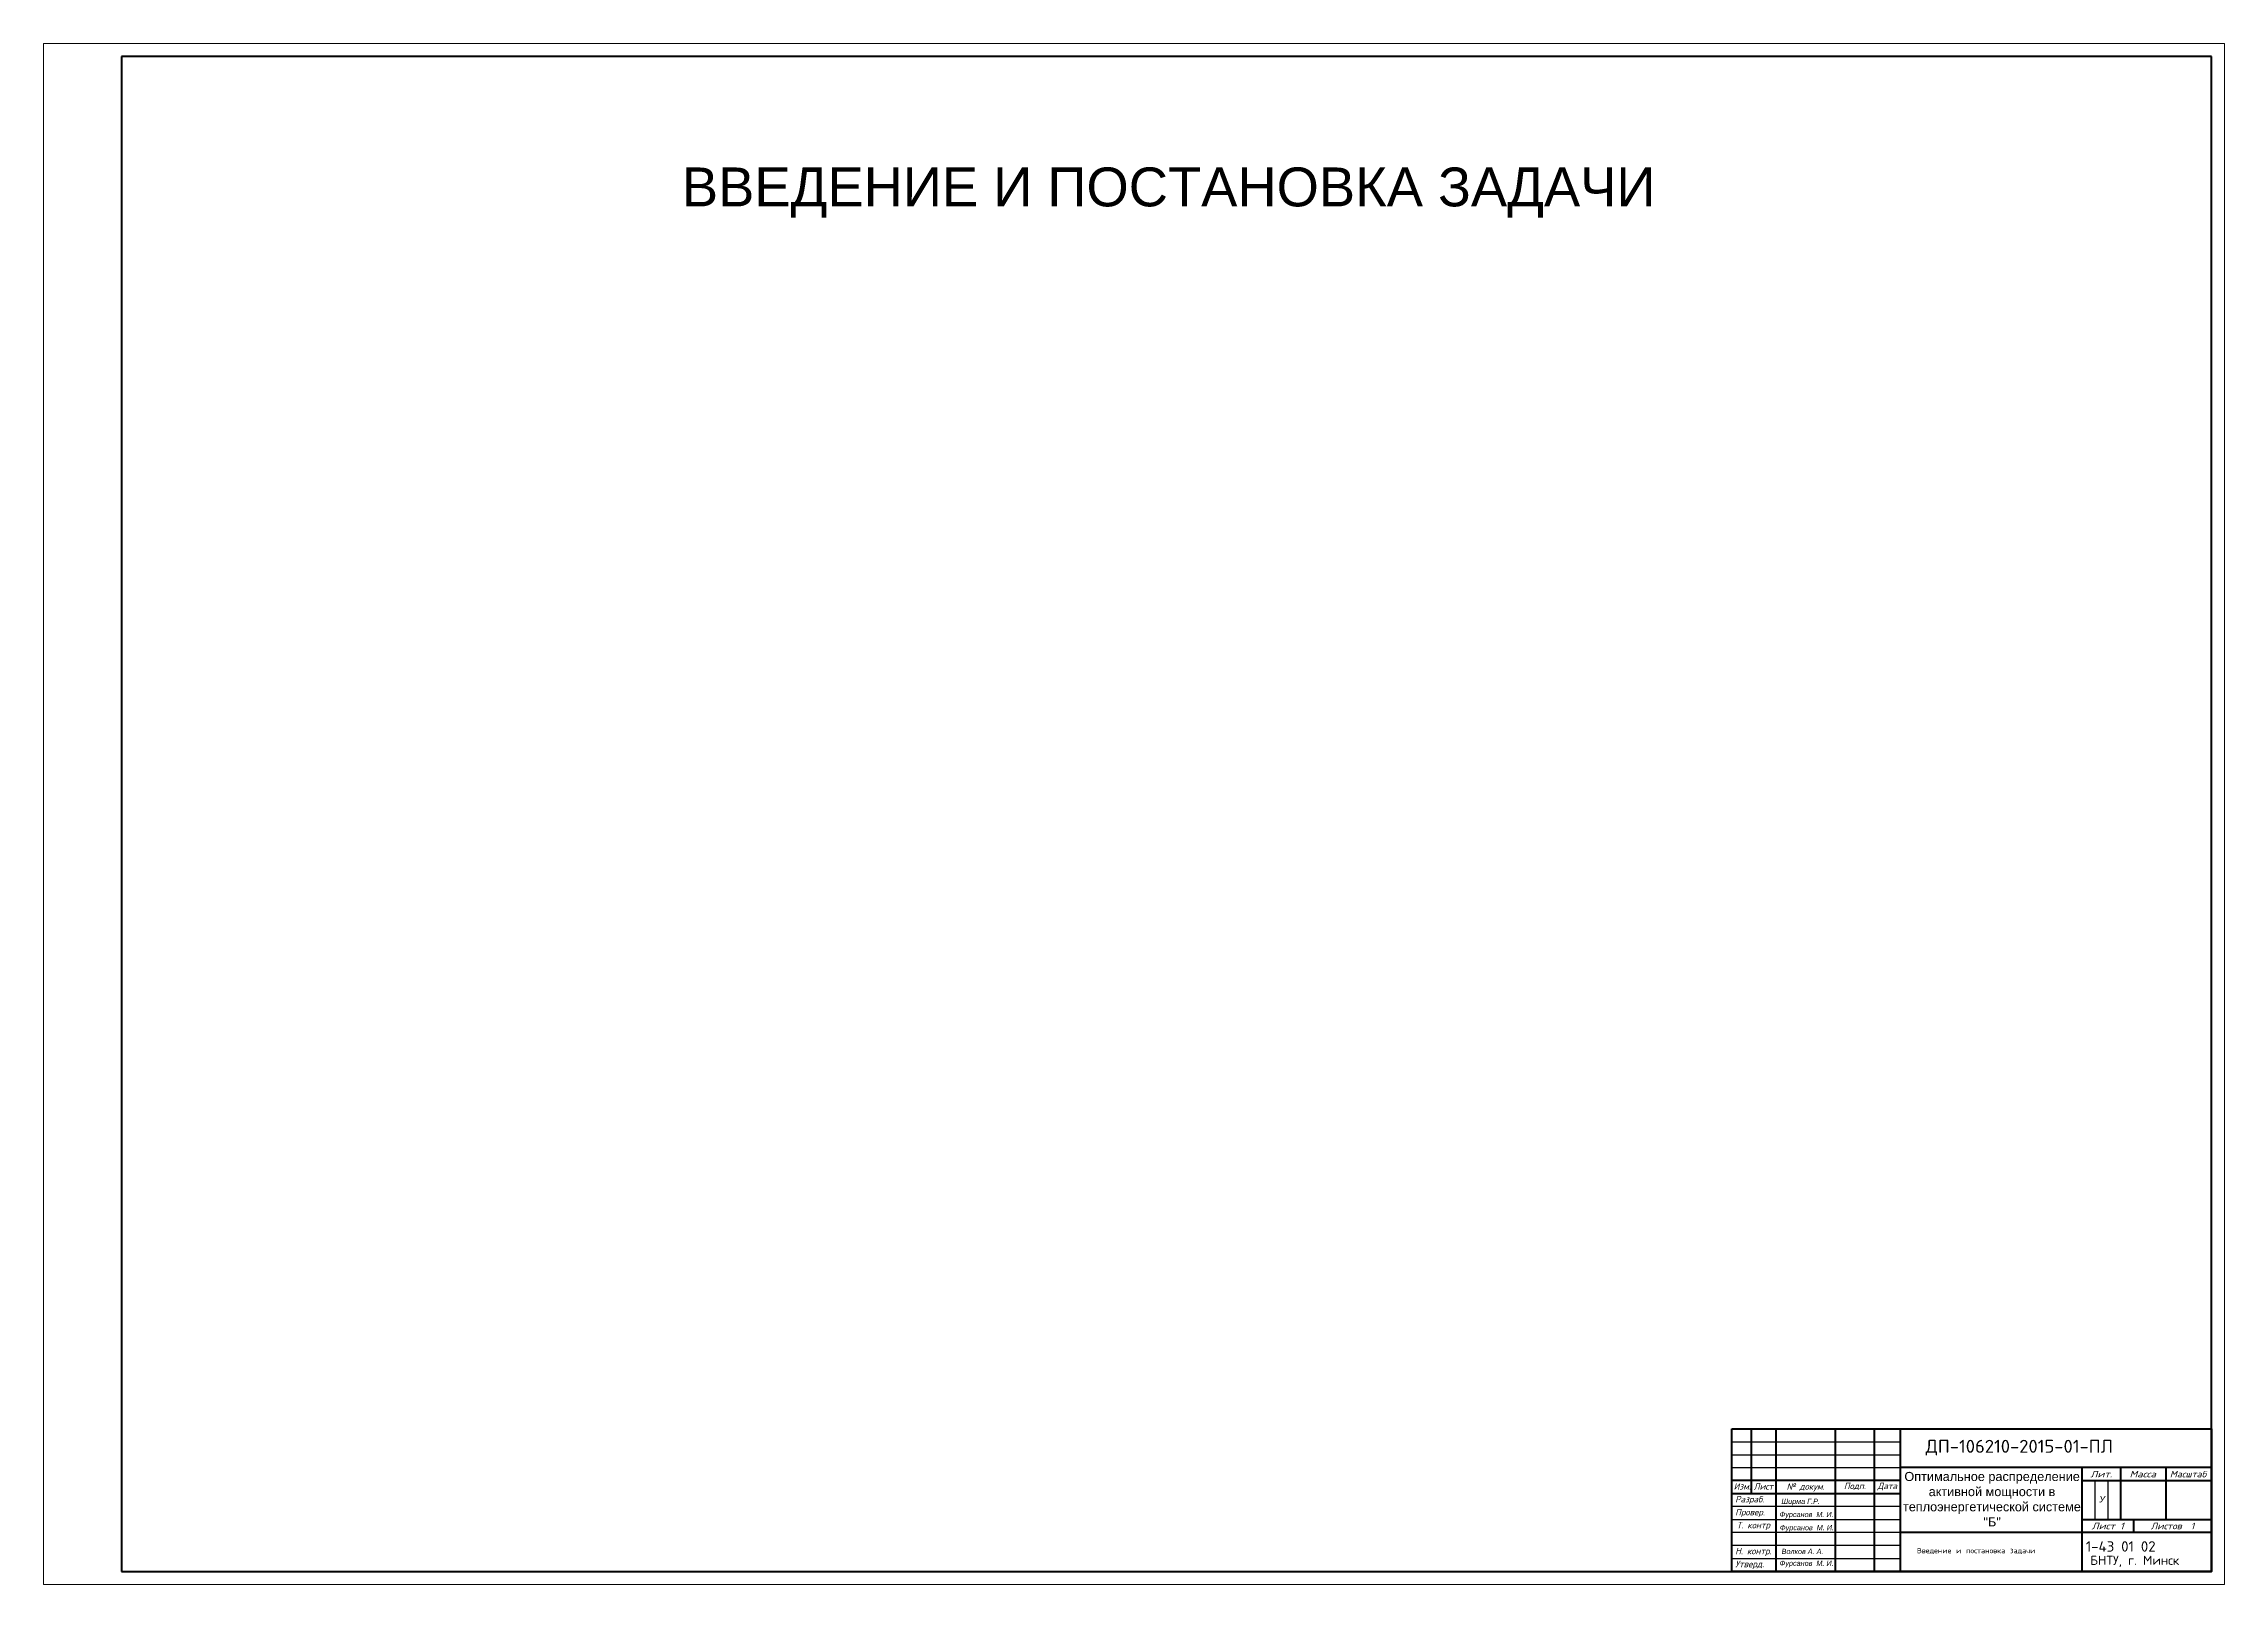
# Model space of a CAD drawing. Header units: millimetres. Extents: x 31864 to 38981, y -7739 to -6115.
# Drawn here: x 32583 to 33424, y -7736 to -7142 of the extents above; entities that cross this region are included whole.
import ezdxf

# ---------------------------------------------------------------- set-up
doc = ezdxf.new("R2010")
doc.units = ezdxf.units.MM
doc.layers.add('6', color=5, linetype='Continuous')
doc.styles.get("Standard").update_dxf_attribs({"font": 'txt.shx', "height": 25})
doc.styles.add('Standart', font='txt.shx', dxfattribs={"width": 0.75, "height": 2.5})
doc.styles.add('STYLE1', font='romans.shx')

msp = doc.modelspace()

# ---------------------------------------------------------------- texts
at = {"insert": (32654.77, -7189.74), "char_height": 15, "attachment_point": 1, "line_spacing_factor": 0.6, "style": 'Standart'}
msp.add_mtext_dynamic_manual_height_columns('\\pi174.28;{\\fArial|b0|i0|c204|p34;\\W1;ВВЕДЕНИЕ И ПОСТАНОВКА ЗАДАЧИ}', width=720.8731, gutter_width=401.51, heights=[31.31], dxfattribs=at)
at = {"style": 'Standart'}
for s, width, heights, insert, char_height, attachment_point in [('\\pi0.49831;{\\fArial|b0|i0|c204|p34;\\W1;Оптимальное распределение \\P\\pi9.8798;активной мощности в \\P\\pi-0.044839;теплоэнергетической системе \\P\\pi30.998;"Б"}', 68.2224, [22.93], (33300, -7713.65), 3.5, 7), ('\\pi3.2027;{\\W1;Введение и постановка задачи}', 61.4055, [0], (33302.12, -7721.99), 2, 1)]:
    msp.add_mtext_dynamic_manual_height_columns(s, width=width, gutter_width=12.5, heights=heights, dxfattribs=dict(at, insert=insert, char_height=char_height, attachment_point=attachment_point))
at = {"color": 7, "linetype": 'Continuous', "char_height": 2.5}
for s, insert, width, attachment_point in [('{\\fISOCPEUR|b0|i1|c204|p34;\\W1.2;Лит.}', (33376.4, -7693.49), 15, 5), ('{\\fISOCPEUR|b0|i1|c204|p34;\\W1.2;Масса}', (33392.4, -7693.49), 17, 5), ('{\\fISOCPEUR|b0|i1|c204|p34;\\W1.1;Масштаб}', (33409.9, -7693.49), 18, 5), ('{\\fISOCPEUR|b0|i1|c204|p34;Изм.}', (33234.66, -7698.22), 6.6191, 4), ('{\\fISOCPEUR|b0|i1|c204|p34;Разраб.}', (33235.24, -7703.49), 16.6191, 4), ('{\\fISOCPEUR|b0|i1|c204|p34;Лист}', (33246.13, -7698.22), 10, 5), ('{\\fISOCPEUR|b0|i1|c204|p34;№ докум\\fISOCPEUR|b0|i1|c0|p34;.}', (33262.4, -7698.59), 23, 5), ('{\\fISOCPEUR|b0|i1|c204|p34;Подп.}', (33281.4, -7698.22), 15, 5), ('{\\fISOCPEUR|b0|i1|c204|p34;Дата}', (33293.9, -7698.29), 10, 5), ('{\\fArial|b0|i1|c204|p34;У}', (33375.65, -7701.9), 16.4217, 1), ('{\\fISOCPEUR|b0|i1|c204|p34;Провер.}', (33235.24, -7708.49), 16.6191, 4), ('{\\fISOCPEUR|b0|i1|c204|p34;Т. контр}', (33235.84, -7713.49), 16.0186, 4), ('{\\fISOCPEUR|b0|i1|c204|p34;\\W1.2;Лист 1 \\W1;  }', (33378.9, -7713.49), 20, 5), ('{\\fISOCPEUR|b0|i1|c204|p34;\\W1.1;Листов  1   }', (33403.9, -7713.49), 30, 5), ('{\\fISOCPEUR|b0|i1|c204|p34;Утверд.}', (33235.24, -7728.49), 16.6191, 4), ('{\\fISOCPEUR|b0|i1|c204|p34;Н. контр.}', (33235.24, -7723.49), 16.6191, 4)]:
    msp.add_mtext(s, dxfattribs=dict(at, insert=insert, width=width, attachment_point=attachment_point))
at = {"linetype": 'Continuous', "char_height": 2, "attachment_point": 1}
for s, insert, width in [('{\\fArial|b0|i1|c204|p34;Ширма Г.Р.}', (33253.09, -7702.98), 19.7662), ('{\\fArial|b0|i1|c204|p34;Фурсанов  М. И.}', (33252.34, -7708.03), 23.7688), ('{\\fArial|b0|i1|c204|p34;Фурсанов  М. И.}', (33252.48, -7713.12), 23.7688), ('{\\fArial|b0|i1|c204|p34;Фурсанов  М. И.}', (33252.36, -7726.85), 23.7688), ('{\\fArial|b0|i1|c204|p34;Волков А. А.}', (33253.15, -7722.29), 23.7688)]:
    msp.add_mtext(s, dxfattribs=dict(at, insert=insert, width=width))
at = {"layer": '6', "color": 0, "style": 'STYLE1'}
for s, height, p in [('ДП-106210-2015-01-ПЛ', 5, (33308.7, -7685.26)), ('  1-43 01 02', 4, (33365.15, -7723.37)), ('БНТУ, г. Минск', 3.5, (33372.16, -7728.47))]:
    msp.add_text(s, height=height, dxfattribs=at).set_placement(p)

# ---------------------------------------------------------------- linework, layer by layer
at = {"lineweight": 9}
for p, q in [((33423.9, -7141.99), (32582.9, -7141.99)), ((32582.9, -7141.99), (32582.9, -7735.99)), ((33423.9, -7735.99), (33423.9, -7141.99)), ((32582.9, -7735.99), (33423.9, -7735.99))]:
    msp.add_line(p, q, dxfattribs=at)
at = {"lineweight": 100}
for p, q in [((33418.9, -7146.99), (32612.9, -7146.99)), ((33418.9, -7730.99), (33418.9, -7146.99)), ((33241.42, -7675.99), (33241.42, -7700.99)), ((33418.9, -7690.99), (33298.9, -7690.99)), ((33388.9, -7710.99), (33388.9, -7715.99)), ((33418.9, -7715.99), (33298.9, -7715.99)), ((32612.9, -7731.02), (33418.9, -7730.99))]:
    msp.add_line(p, q, dxfattribs=at)
at = {"lineweight": 100, "ltscale": 0.3}
msp.add_line((32612.9, -7146.99), (32612.9, -7731.02), dxfattribs=at)
at = {"lineweight": 30}
for p, q in [((33233.9, -7690.99), (33298.9, -7690.99)), ((33373.9, -7695.99), (33373.9, -7710.99)), ((33378.9, -7695.99), (33378.9, -7710.99)), ((33298.9, -7715.99), (33233.9, -7715.99))]:
    msp.add_line(p, q, dxfattribs=at)
msp.add_line((33373.91, -7695.99), (33379.03, -7695.99))
at = {"lineweight": 100}
for points in [[(33233.9, -7675.99), (33418.9, -7675.99), (33418.9, -7730.99), (33233.9, -7730.99), (33233.9, -7675.99)], [(33250.9, -7675.99), (33250.9, -7730.99)], [(33273.9, -7730.99), (33273.9, -7675.99)], [(33288.9, -7675.99), (33288.9, -7730.99)], [(33298.9, -7675.99), (33298.9, -7730.99)], [(33368.9, -7690.99), (33368.9, -7730.99)], [(33383.9, -7690.99), (33383.9, -7710.99)], [(33401.4, -7710.99), (33401.4, -7690.99)], [(33298.9, -7695.99), (33233.9, -7695.99)], [(33233.9, -7700.99), (33298.92, -7700.99)], [(33368.9, -7695.99), (33418.9, -7695.99)], [(33368.9, -7710.99), (33418.9, -7710.99)]]:
    msp.add_lwpolyline(points, dxfattribs=at)
at = {"lineweight": 30}
for points in [[(33233.9, -7680.99), (33298.9, -7680.99)], [(33233.9, -7685.99), (33298.9, -7685.99)], [(33298.9, -7705.99), (33233.9, -7705.99)], [(33233.9, -7710.99), (33298.9, -7710.99)], [(33298.9, -7720.99), (33233.9, -7720.99), (33233.9, -7725.99), (33298.9, -7725.99)]]:
    msp.add_lwpolyline(points, dxfattribs=at)

msp.set_redraw_order([(e.dxf.handle, doc.entitydb.next_handle()) for e in msp.query("TEXT MTEXT ATTDEF DIMENSION ARC_DIMENSION")])  # texts and dimensions are drawn at this point

doc.saveas('drawing.dxf')
